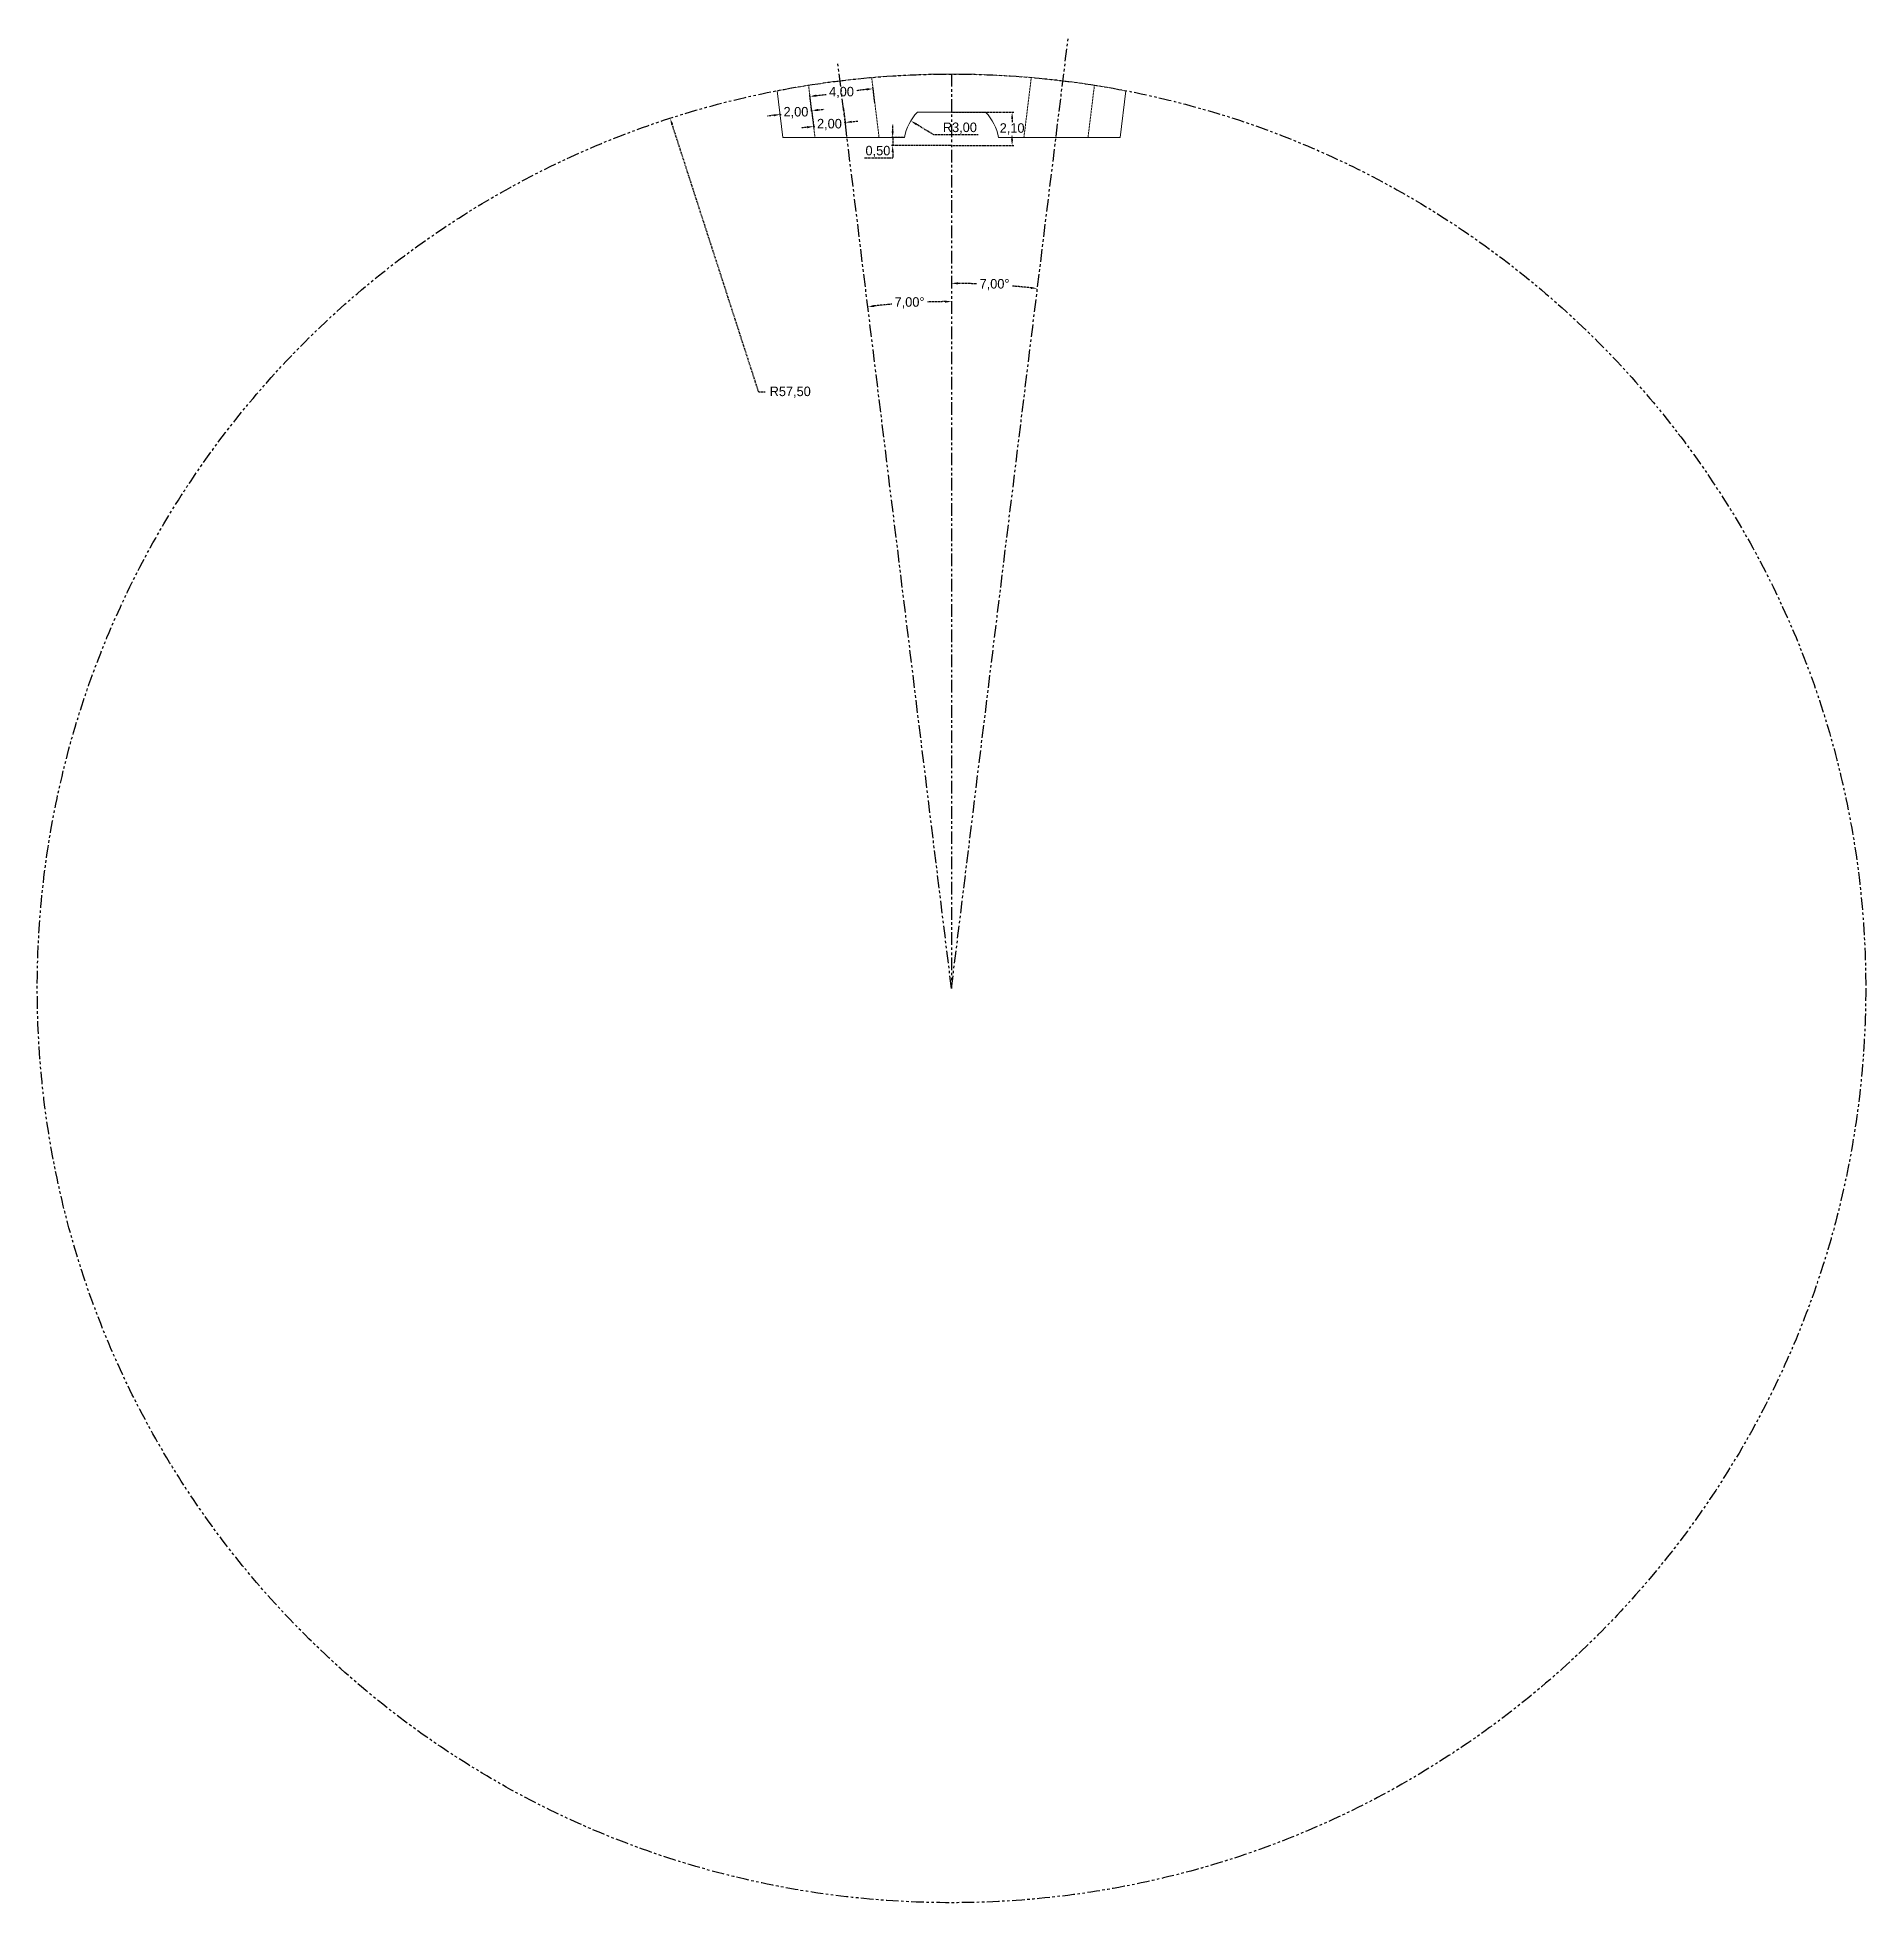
# Model space of a CAD drawing. Header units: millimetres. Extents: x -2329 to 3682, y 141 to 2504.
# Drawn here: x 1382 to 3682, y 158 to 2504 of the extents above; entities that cross this region are included whole.
import ezdxf

# ---------------------------------------------------------------- set-up
doc = ezdxf.new("R2010")
doc.units = ezdxf.units.MM
doc.header["$PDSIZE"] = -1
doc.linetypes.add('HIDDEN', pattern=[1.905, 1.27, -0.635])
doc.linetypes.add('PHANTOM2', pattern=[31.75, 15.875, -3.175, 3.175, -3.175, 3.175, -3.175])
doc.dimstyles.new('ISO-25', dxfattribs={"dimtxt": 2.5, "dimasz": 2.5, "dimexe": 1.25, "dimexo": 0.625, "dimtad": 1, "dimtxsty": 'Standard', "dimcen": 2.5, "dimadec": 0, "dimazin": 0, "dimtfac": 1, "dimtmove": 0, "dimatfit": 3, "dimfxl": 1, "dimarcsym": 0})

msp = doc.modelspace()

# ---------------------------------------------------------------- blocks, each defined once
blk = doc.blocks.new('*D19')
at = {"color": 3, "linetype": 'HIDDEN', "lineweight": -2, "transparency": 16777216}
for p, q in [((2308.1, 2405.9), (2300.1, 2404.9)), ((2316, 2406.9), (2317.4, 2407)), ((2355.7, 2411.7), (2354.4, 2411.6)), ((2363.7, 2412.7), (2371.6, 2413.7))]:
    blk.add_line(p, q, dxfattribs=at)
at = {"color": 0, "linetype": 'HIDDEN', "lineweight": -2, "transparency": 16777216}
for p, q in [((2316.1, 2405.9), (2315.8, 2408.8)), ((2355.8, 2410.8), (2355.5, 2413.7))]:
    blk.add_line(p, q, dxfattribs=at)
at = {"color": 3, "linetype": 'HIDDEN', "transparency": 16777216}
for points in [[(2307.9, 2407.2), (2308.2, 2404.6), (2316, 2406.9)], [(2363.5, 2414), (2363.8, 2411.4), (2355.7, 2411.7)]]:
    blk.add_solid(points, dxfattribs=at)
at = {"layer": 'Defpoints', "color": 0, "linetype": 'HIDDEN', "transparency": 16777216}
for p in [(2316, 2406.9), (2316.1, 2405.9), (2355.8, 2410.8)]:
    blk.add_point(p, dxfattribs=at)
at = {"color": 3, "linetype": 'HIDDEN', "transparency": 16777216, "insert": (2335.9, 2409.3), "char_height": 12, "attachment_point": 5}
blk.add_mtext('2,00', dxfattribs=at)
blk = doc.blocks.new('*D20')
at = {"color": 0, "linetype": 'HIDDEN', "lineweight": -2, "transparency": 16777216}
for p, q in [((2435.1, 2421.5), (2432.7, 2441.4)), ((2355.7, 2411.7), (2353.3, 2431.7))]:
    blk.add_line(p, q, dxfattribs=at)
at = {"color": 3, "linetype": 'HIDDEN', "lineweight": -2, "transparency": 16777216}
for p, q in [((2361.5, 2430.7), (2374.7, 2432.3)), ((2425, 2438.5), (2411.7, 2436.8))]:
    blk.add_line(p, q, dxfattribs=at)
at = {"color": 3, "linetype": 'HIDDEN', "transparency": 16777216}
for points in [[(2361.3, 2432), (2361.6, 2429.3), (2353.5, 2429.7)], [(2424.8, 2439.8), (2425.1, 2437.1), (2432.9, 2439.4)]]:
    blk.add_solid(points, dxfattribs=at)
at = {"layer": 'Defpoints', "color": 0, "linetype": 'HIDDEN', "transparency": 16777216}
for p in [(2432.9, 2439.4), (2435.1, 2421.5), (2355.7, 2411.7)]:
    blk.add_point(p, dxfattribs=at)
at = {"color": 3, "linetype": 'HIDDEN', "transparency": 16777216, "insert": (2393.2, 2434.6), "char_height": 12, "attachment_point": 5}
blk.add_mtext('4,00', dxfattribs=at)
blk = doc.blocks.new('*D21')
at = {"color": 0, "linetype": 'HIDDEN', "lineweight": -2, "transparency": 16777216}
for p, q in [((2355.8, 2410.8), (2358.4, 2389.9)), ((2395.5, 2415.6), (2398.1, 2394.8))]:
    blk.add_line(p, q, dxfattribs=at)
at = {"color": 3, "linetype": 'HIDDEN', "lineweight": -2, "transparency": 16777216}
for p, q in [((2397.9, 2396.8), (2396.5, 2396.6)), ((2405.8, 2397.8), (2413.7, 2398.7)), ((2350.2, 2390.9), (2342.3, 2390)), ((2358.2, 2391.9), (2359.5, 2392.1))]:
    blk.add_line(p, q, dxfattribs=at)
at = {"color": 3, "linetype": 'HIDDEN', "transparency": 16777216}
for points in [[(2405.6, 2399.1), (2406, 2396.4), (2397.9, 2396.8)], [(2350.1, 2392.3), (2350.4, 2389.6), (2358.2, 2391.9)]]:
    blk.add_solid(points, dxfattribs=at)
at = {"layer": 'Defpoints', "color": 0, "linetype": 'HIDDEN', "transparency": 16777216}
for p in [(2355.8, 2410.8), (2395.5, 2415.6), (2397.9, 2396.8)]:
    blk.add_point(p, dxfattribs=at)
at = {"color": 3, "linetype": 'HIDDEN', "transparency": 16777216, "insert": (2378, 2394.3), "char_height": 12, "attachment_point": 5}
blk.add_mtext('2,00', dxfattribs=at)
blk = doc.blocks.new('*D22')
at = {"color": 3, "linetype": 'HIDDEN', "lineweight": -2, "transparency": 16777216}
for p, q in [((2289.1, 2057.6), (2180.2, 2394.4)), ((2297.1, 2057.6), (2289.1, 2057.6))]:
    blk.add_line(p, q, dxfattribs=at)
at = {"color": 3, "linetype": 'HIDDEN', "transparency": 16777216}
blk.add_solid([(2181.5, 2394.8), (2178.9, 2394), (2177.7, 2402)], dxfattribs=at)
at = {"layer": 'Defpoints', "color": 0, "linetype": 'HIDDEN', "transparency": 16777216}
for p in [(2177.7, 2402), (2531.6, 1307.8)]:
    blk.add_point(p, dxfattribs=at)
at = {"color": 3, "linetype": 'HIDDEN', "transparency": 16777216, "insert": (2328.7, 2057.6), "char_height": 12, "attachment_point": 5}
blk.add_mtext('R57,50', dxfattribs=at)
blk = doc.blocks.new('*D23')
at = {"color": 3, "linetype": 'HIDDEN', "lineweight": -2, "transparency": 16777216}
for p, q in [((2509.5, 2381.2), (2487.1, 2394.8)), ((2565.1, 2381.2), (2509.5, 2381.2))]:
    blk.add_line(p, q, dxfattribs=at)
at = {"color": 3, "linetype": 'HIDDEN', "transparency": 16777216}
blk.add_solid([(2487.8, 2396), (2486.4, 2393.7), (2480.3, 2399)], dxfattribs=at)
at = {"layer": 'Defpoints', "color": 0, "linetype": 'HIDDEN', "transparency": 16777216}
for p in [(2480.3, 2399), (2531.6, 2367.8)]:
    blk.add_point(p, dxfattribs=at)
at = {"color": 3, "linetype": 'HIDDEN', "transparency": 16777216, "insert": (2542.1, 2389.7), "char_height": 12, "attachment_point": 5}
blk.add_mtext('R3,00', dxfattribs=at)
blk = doc.blocks.new('*D24')
at = {"color": 0, "linetype": 'HIDDEN', "lineweight": -2, "transparency": 16777216}
for p, q in [((2531.6, 2409.8), (2609.8, 2409.8)), ((2531.6, 2367.8), (2609.8, 2367.8))]:
    blk.add_line(p, q, dxfattribs=at)
at = {"color": 3, "linetype": 'HIDDEN', "lineweight": -2, "transparency": 16777216}
for p, q in [((2607.8, 2401.8), (2607.8, 2397.4)), ((2607.8, 2375.8), (2607.8, 2380.3))]:
    blk.add_line(p, q, dxfattribs=at)
at = {"color": 3, "linetype": 'HIDDEN', "transparency": 16777216}
for points in [[(2606.5, 2401.8), (2609.1, 2401.8), (2607.8, 2409.8)], [(2606.5, 2375.8), (2609.1, 2375.8), (2607.8, 2367.8)]]:
    blk.add_solid(points, dxfattribs=at)
at = {"layer": 'Defpoints', "color": 0, "linetype": 'HIDDEN', "transparency": 16777216}
for p in [(2531.6, 2409.8), (2531.6, 2367.8), (2607.8, 2367.8)]:
    blk.add_point(p, dxfattribs=at)
at = {"color": 3, "linetype": 'HIDDEN', "transparency": 16777216, "insert": (2607.8, 2388.8), "char_height": 12, "attachment_point": 5}
blk.add_mtext('2,10', dxfattribs=at)
blk = doc.blocks.new('*D25')
at = {"color": 3, "linetype": 'HIDDEN', "lineweight": -2, "transparency": 16777216}
for start, end in [(94.9982, 96.4693), (90.5307, 92.0042)]:
    blk.add_arc((2531.6, 1307.8), 863.8, start, end, dxfattribs=at)
at = {"color": 3, "linetype": 'HIDDEN', "transparency": 16777216}
for points in [[(2434.4, 2164.8), (2434.1, 2167.4), (2426.3, 2165.2)], [(2523.6, 2172.9), (2523.6, 2170.2), (2531.6, 2171.6)]]:
    blk.add_solid(points, dxfattribs=at)
at = {"layer": 'Defpoints', "color": 0, "linetype": 'HIDDEN', "transparency": 16777216}
for p in [(2388.6, 2472.4), (2531.6, 2457.8), (2496.4, 2170.9), (2531.6, 1307.8), (2531.6, 1307.8)]:
    blk.add_point(p, dxfattribs=at)
at = {"color": 3, "linetype": 'HIDDEN', "transparency": 16777216, "insert": (2478.8, 2170), "char_height": 12, "attachment_point": 5}
blk.add_mtext('7,00°', dxfattribs=at)
blk = doc.blocks.new('*D26')
at = {"color": 3, "linetype": 'HIDDEN', "lineweight": -2, "transparency": 16777216}
for start, end in [(87.9571, 89.4831), (83.5169, 85.0406)]:
    blk.add_arc((2531.6, 1307.8), 886.7, start, end, dxfattribs=at)
at = {"color": 3, "linetype": 'HIDDEN', "transparency": 16777216}
for points in [[(2539.6, 2193.2), (2539.6, 2195.9), (2531.6, 2194.6)], [(2631.8, 2190.2), (2631.5, 2187.6), (2639.6, 2188)]]:
    blk.add_solid(points, dxfattribs=at)
at = {"layer": 'Defpoints', "color": 0, "linetype": 'HIDDEN', "transparency": 16777216}
for p in [(2678.4, 2504), (2531.6, 2457.8), (2603.7, 2191.6), (2531.6, 1307.8), (2531.6, 1307.8)]:
    blk.add_point(p, dxfattribs=at)
at = {"color": 3, "linetype": 'HIDDEN', "transparency": 16777216, "insert": (2585.7, 2192.9), "char_height": 12, "attachment_point": 5}
blk.add_mtext('7,00°', dxfattribs=at)
blk = doc.blocks.new('*D27')
at = {"color": 3, "linetype": 'HIDDEN', "lineweight": -2, "transparency": 16777216}
for p, q in [((2457.6, 2385.8), (2457.6, 2393.8)), ((2457.6, 2377.8), (2457.6, 2367.8)), ((2457.6, 2351.8), (2422, 2351.8)), ((2457.6, 2359.8), (2457.6, 2351.8))]:
    blk.add_line(p, q, dxfattribs=at)
at = {"color": 0, "linetype": 'HIDDEN', "lineweight": -2, "transparency": 16777216}
for p, q in [((2472.4, 2377.8), (2455.6, 2377.8)), ((2531.6, 2367.8), (2455.6, 2367.8))]:
    blk.add_line(p, q, dxfattribs=at)
at = {"color": 3, "linetype": 'HIDDEN', "transparency": 16777216}
for points in [[(2456.2, 2385.8), (2458.9, 2385.8), (2457.6, 2377.8)], [(2456.2, 2359.8), (2458.9, 2359.8), (2457.6, 2367.8)]]:
    blk.add_solid(points, dxfattribs=at)
at = {"layer": 'Defpoints', "color": 0, "linetype": 'HIDDEN', "transparency": 16777216}
for p in [(2472.4, 2377.8), (2457.6, 2367.8), (2531.6, 2367.8)]:
    blk.add_point(p, dxfattribs=at)
at = {"color": 3, "linetype": 'HIDDEN', "transparency": 16777216, "insert": (2439, 2360.4), "char_height": 12, "attachment_point": 5}
blk.add_mtext('0,50', dxfattribs=at)

# ---------------------------------------------------------------- dimensions: what is measured, and where the dimension line sits
at = {"linetype": 'HIDDEN'}
for base, line1, picture, middle in [((2603.715, 2191.631), ((2531.57, 1307.827), (2678.444, 2504.015)), '*D26', (2585.705, 2192.916)), ((2496.404, 2170.885), ((2531.57, 1307.827), (2388.577, 2472.42)), '*D25', (2478.838, 2169.991))]:
    dim = msp.add_angular_dim_2l(base=base, line1=line1, line2=((2531.57, 2457.827), (2531.57, 1307.827)), dimstyle='ISO-25', override={"dimtxt": 12, "dimasz": 8, "dimexe": 2, "dimexo": 0, "dimgap": 1.524, "dimtih": 1, "dimtoh": 1, "dimlfac": 0.05, "dimzin": 0, "dimclrd": 3, "dimclrt": 3, "dimadec": 2, "dimtfillclr": 3, "dimtzin": 0}, dxfattribs=at)
    dim.commit()
    dim.dimension.update_dxf_attribs({"geometry": picture, "text_midpoint": middle})
for p1, p2, distance, picture, middle in [((2355.727, 2411.737), (2435.131, 2421.486), 18.077, '*D20', (2393.226, 2434.554)), ((2355.847, 2410.761), (2316.145, 2405.886), -0.983, '*D19', (2335.876, 2409.3)), ((2355.847, 2410.761), (2395.549, 2415.636), -18.994, '*D21', (2378.013, 2394.346))]:
    dim = msp.add_aligned_dim(p1=p1, p2=p2, distance=distance, dimstyle='ISO-25', override={"dimtxt": 12, "dimasz": 8, "dimexe": 2, "dimexo": 0, "dimgap": 1.524, "dimtih": 1, "dimtoh": 1, "dimlfac": 0.05, "dimzin": 0, "dimclrd": 3, "dimclrt": 3, "dimadec": 2, "dimtfillclr": 3, "dimtzin": 0}, dxfattribs=at)
    dim.commit()
    dim.dimension.update_dxf_attribs({"geometry": picture, "text_midpoint": middle})
for center, mpoint, picture, middle in [((2531.57, 1307.827), (2177.742, 2402.042), '*D22', (2328.655, 2057.571)), ((2531.57, 2367.827), (2480.295, 2398.985), '*D23', (2542.05, 2381.223))]:
    dim = msp.add_radius_dim(center=center, mpoint=mpoint, dimstyle='ISO-25', override={"dimtxt": 12, "dimasz": 8, "dimexe": 2, "dimexo": 0, "dimgap": 1.524, "dimtih": 1, "dimtoh": 1, "dimlfac": 0.05, "dimzin": 0, "dimclrd": 3, "dimclrt": 3, "dimadec": 2, "dimtfillclr": 3, "dimtzin": 0}, dxfattribs=at)
    dim.commit()
    dim.dimension.update_dxf_attribs({"geometry": picture, "text_midpoint": middle, "dimtype": 164})
dim = msp.add_linear_dim(base=(2457.551, 2367.827), p1=(2472.41, 2377.827), p2=(2531.57, 2367.827), angle=90, dimstyle='ISO-25', override={"dimtxt": 12, "dimasz": 8, "dimexe": 2, "dimexo": 0, "dimgap": 1.524, "dimtih": 1, "dimtoh": 1, "dimlfac": 0.05, "dimzin": 0, "dimclrd": 3, "dimclrt": 3, "dimadec": 2, "dimtfillclr": 3, "dimtzin": 0}, dxfattribs=at)
dim.commit()
dim.dimension.update_dxf_attribs({"geometry": '*D27', "text_midpoint": (2439.027, 2351.827), "dimtype": 160})
dim = msp.add_linear_dim(base=(2607.796, 2367.827), p1=(2531.57, 2409.827), p2=(2531.57, 2367.827), angle=90, dimstyle='ISO-25', override={"dimtxt": 12, "dimasz": 8, "dimexe": 2, "dimexo": 0, "dimgap": 1.524, "dimtih": 1, "dimtoh": 1, "dimlfac": 0.05, "dimzin": 0, "dimclrd": 3, "dimclrt": 3, "dimadec": 2, "dimtfillclr": 3, "dimtzin": 0}, dxfattribs=at)
dim.commit()
dim.dimension.update_dxf_attribs({"geometry": '*D24', "text_midpoint": (2607.796, 2388.827)})

# ---------------------------------------------------------------- linework, layer by layer
at = {"color": 40, "linetype": 'PHANTOM2', "true_color": 0xf8d731}
for p, q in [((2531.57, 1307.827), (2678.444, 2504.015)), ((2531.57, 2457.827), (2531.57, 1307.827))]:
    msp.add_line(p, q, dxfattribs=at)
at = {"color": 2, "linetype": 'PHANTOM2'}
msp.add_line((2531.57, 1307.827), (2388.577, 2472.42), dxfattribs=at)
at = {"color": 7, "linetype": 'HIDDEN', "lineweight": 0}
for p, q in [((2351.803, 2443.694), (2359.891, 2377.827)), ((2440.491, 2377.827), (2431.207, 2453.44)), ((2631.934, 2453.441), (2622.65, 2377.827)), ((2631.934, 2453.442), (2631.934, 2453.441)), ((2703.25, 2377.827), (2711.337, 2443.69))]:
    msp.add_line(p, q, dxfattribs=at)
at = {"color": 7, "linetype": 'Continuous', "lineweight": 15}
for p, q in [((2312.357, 2436.741), (2319.59, 2377.827)), ((2743.551, 2377.827), (2750.784, 2436.741)), ((2488.722, 2409.827), (2574.419, 2409.827)), ((2319.59, 2377.827), (2472.41, 2377.827)), ((2590.731, 2377.827), (2743.551, 2377.827))]:
    msp.add_line(p, q, dxfattribs=at)
at = {"color": 40, "linetype": 'PHANTOM2', "true_color": 0xf8d731}
msp.add_circle((2531.57, 1307.827), 1150, dxfattribs=at)
at = {"color": 7, "linetype": 'Continuous', "lineweight": 15}
for centre, radius, start, end in [((2531.57, 1307.827), 1150, 79.010985, 100.989015), ((2531.57, 2367.827), 60, 135.572996, 170.405932), ((2531.57, 2367.827), 60, 9.594068, 44.427004)]:
    msp.add_arc(centre, radius, start, end, dxfattribs=at)

msp.set_redraw_order([(e.dxf.handle, doc.entitydb.next_handle()) for e in msp.query("TEXT MTEXT ATTDEF DIMENSION ARC_DIMENSION")])  # texts and dimensions are drawn at this point

doc.saveas('drawing.dxf')
